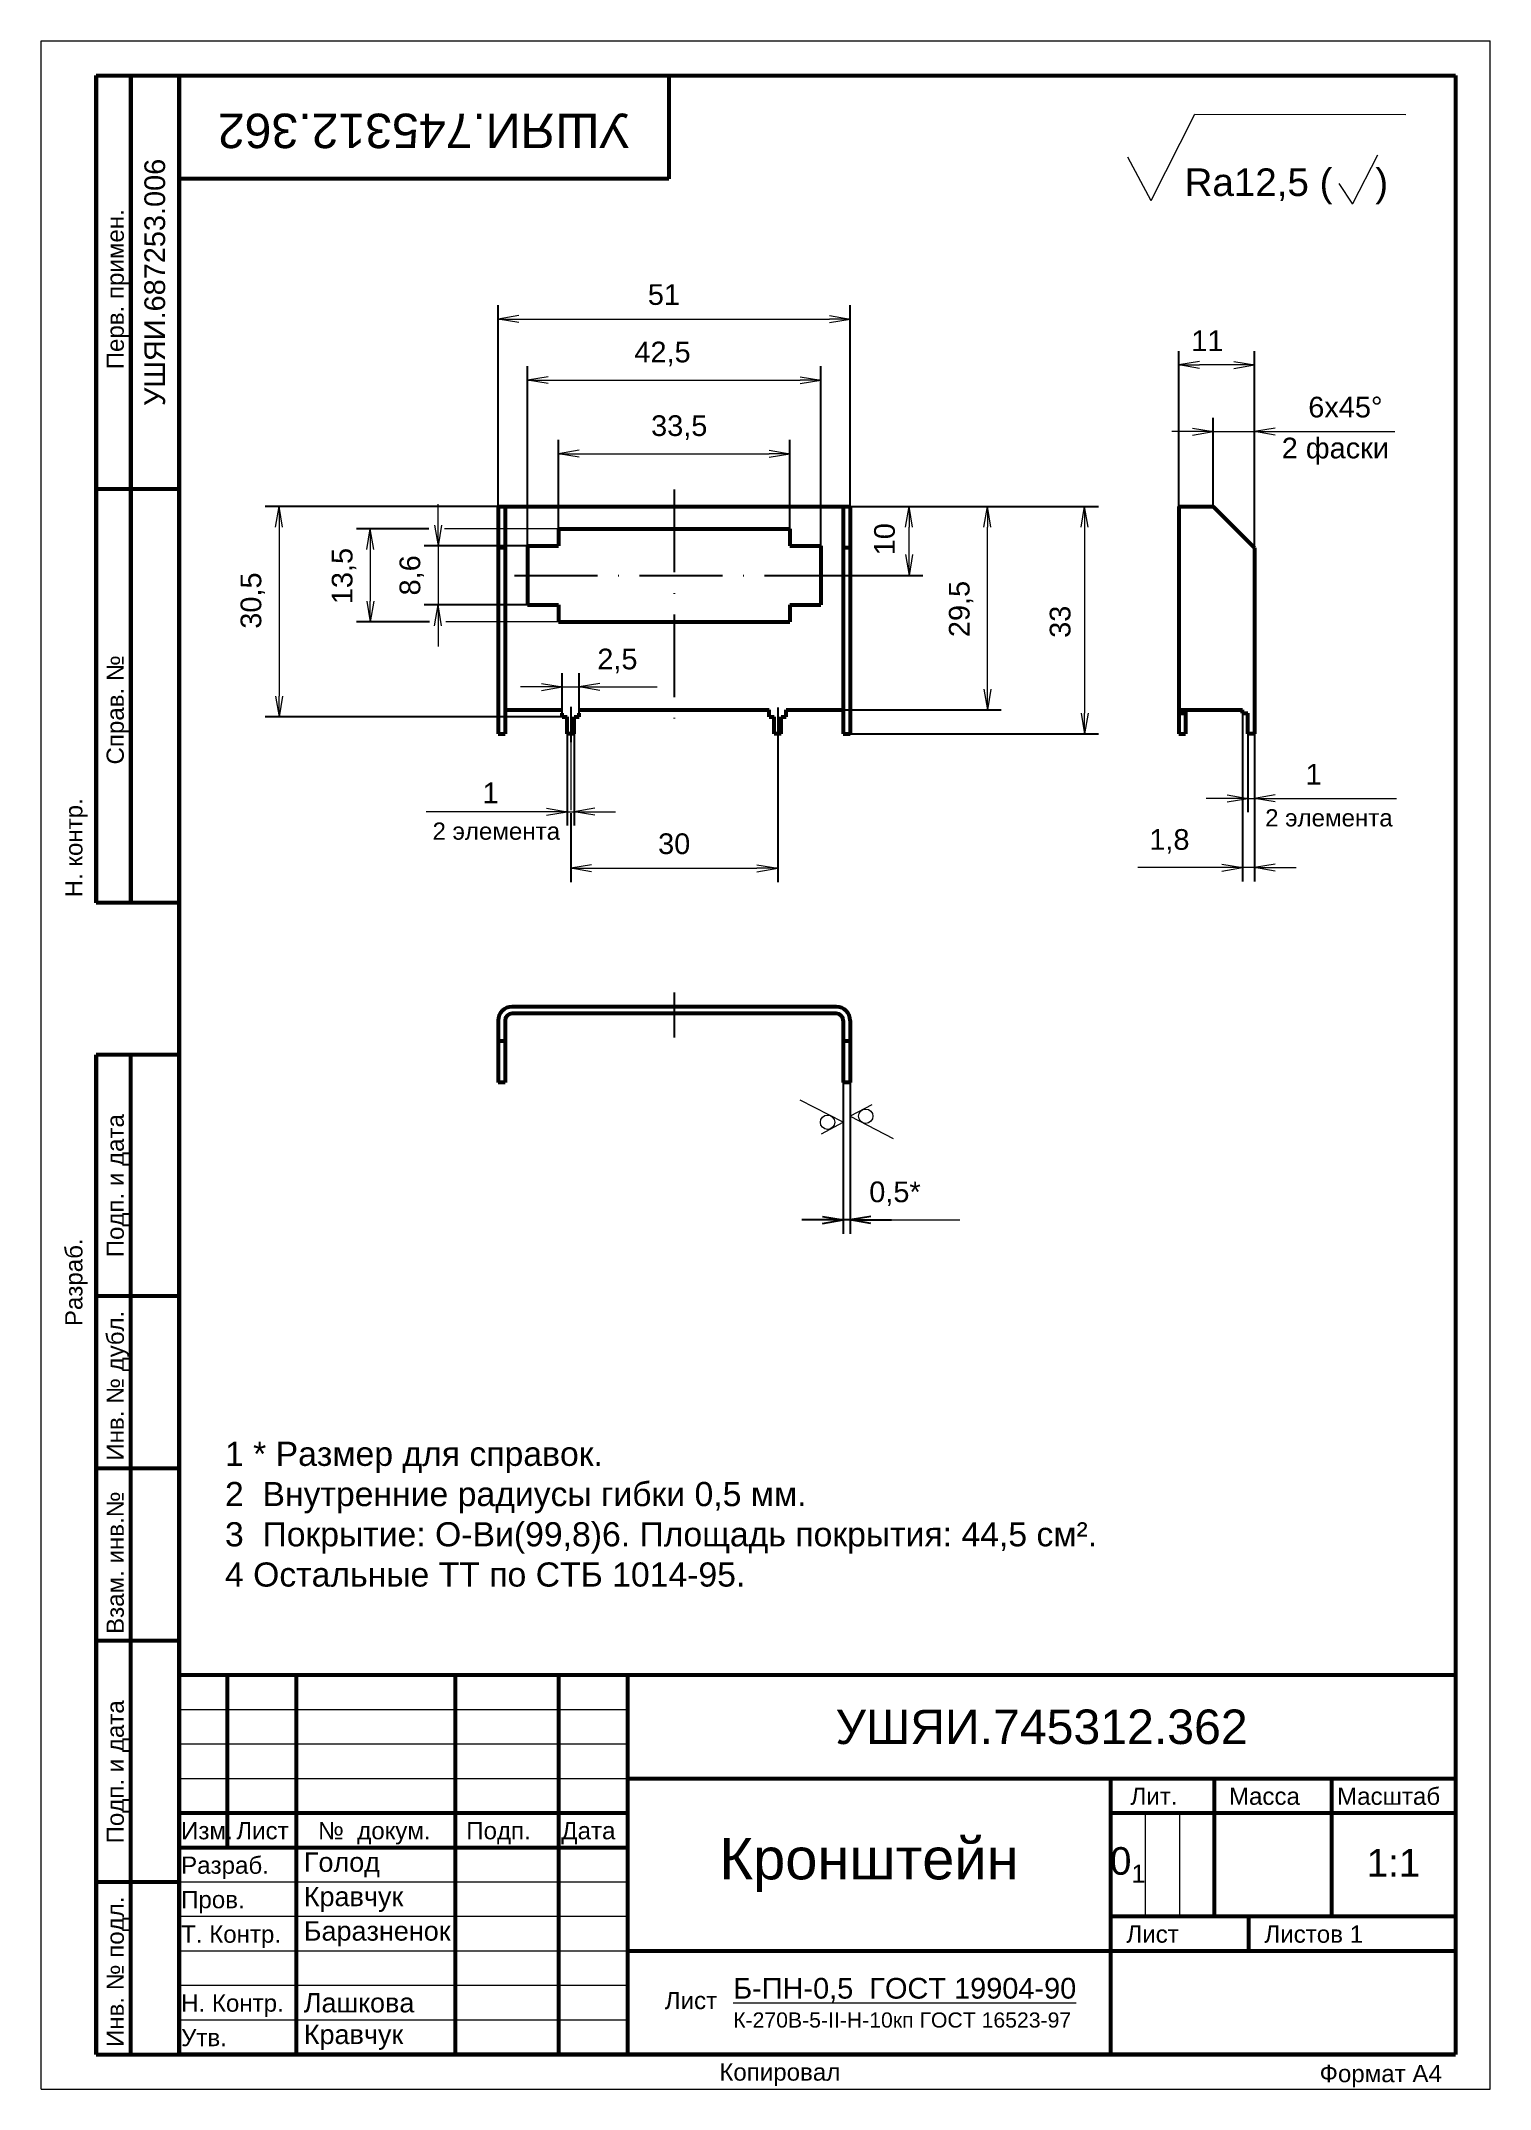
# Model space of a CAD drawing. Header units: millimetres. Extents: x 3219 to 51106, y -14166 to 2695.
# Drawn here: x 7898.5 to 8108.5, y 836.9 to 1133.9 of the extents above; entities that cross this region are included whole.
import ezdxf
from ezdxf.enums import TextEntityAlignment as Align

# ---------------------------------------------------------------- set-up
doc = ezdxf.new("R2010")
doc.units = ezdxf.units.MM
doc.linetypes.add('ACAD_ISO10W100', pattern=[18, 12, -3, 0, -3])
doc.layers.get('0').update_dxf_attribs({"lineweight": 53})
doc.layers.add('FORMAT', color=2, linetype='Continuous')
for name, color, linetype, lineweight in [('Оси', 3, 'ACAD_ISO10W100', 25), ('Размеры', 2, 'Continuous', 18), ('Штриховка', 80, 'Continuous', 20)]:
    doc.layers.add(name, color=color, linetype=linetype, lineweight=lineweight)
doc.styles.add('Arial', font='arial.ttf', dxfattribs={"height": 3})
doc.styles.add('Arialc', font='arial.ttf')
doc.styles.add('arialCYR', font='arial.ttf', dxfattribs={"height": 3})
doc.dimstyles.new('Arial', dxfattribs={"dimscale": 0, "dimtxt": 3, "dimasz": 3, "dimexe": 2, "dimexo": 0, "dimgap": 2, "dimtad": 1, "dimtoh": 1, "dimdec": 1, "dimrnd": 0.1, "dimzin": 9, "dimtxsty": 'Arial', "dimblk": 'OPEN', "dimcen": -3, "dimdle": 1.25, "dimclrd": 256, "dimclre": 256, "dimclrt": 256, "dimadec": 1, "dimazin": 2, "dimtfac": 1, "dimtdec": 1, "dimtmove": 0, "dimatfit": 3, "dimldrblk": 'DOTSMALL', "dimfxl": 2, "dimtvp": 1.5, "dimtolj": 1, "dimtzin": 1, "dimlwd": -1, "dimarcsym": 0})
doc.dimstyles.new('Arial1', dxfattribs={"dimtxt": 3, "dimasz": 3, "dimexe": 2, "dimexo": 0, "dimgap": 2, "dimtad": 2, "dimdec": 1, "dimrnd": 0.1, "dimzin": 9, "dimtxsty": 'Arial', "dimblk": 'OPEN', "dimcen": -3, "dimdle": 1.25, "dimclrd": 256, "dimclre": 256, "dimclrt": 256, "dimadec": 0, "dimazin": 2, "dimtfac": 1, "dimtdec": 1, "dimtmove": 1, "dimatfit": 0, "dimldrblk": 'DOTSMALL', "dimfxl": 2, "dimtvp": 1.5, "dimtolj": 1, "dimtzin": 1, "dimlwd": 25, "dimlwe": 25, "dimarcsym": 0})

msp = doc.modelspace()

# ---------------------------------------------------------------- texts
at = {"layer": 'Размеры', "style": 'Arial'}
for s, height, p in [('Ra12,5 (    )', 4, (8064.26, 1111.44)), ('Изм.', 2.5, (7918.83, 873.14)), ('Лист', 2.5, (7926.83, 873.14)), ('Дата', 2.5, (7973.93, 873.14)), ('Разраб.', 2.5, (7918.83, 868.14)), ('Пров.', 2.5, (7918.83, 863.14)), ('Т. Контр.', 2.5, (7918.83, 858.14)), ('Лист ', 2.5, (8055.83, 858.14)), ('Листов 1', 2.5, (8075.83, 858.14)), ('Н. Контр.', 2.5, (7918.83, 848.14)), ('Утв.', 2.5, (7918.83, 843.14))]:
    msp.add_text(s, height=height, dxfattribs=at).set_placement(p)
at = {"layer": 'Размеры', "style": 'Arialc'}
for s, p in [('Перв. примен.', (7910.53, 1097.92)), ('Справ. №', (7910.53, 1036.92)), ('Н. контр.', (7904.53, 1016.92)), ('Подп. и дата', (7910.53, 967.92)), ('Разраб.', (7904.53, 953.92)), ('Инв. № дубл.', (7910.53, 938.92)), ('Подп. и дата', (7910.53, 882.92)), ('Инв. № подл.', (7910.53, 853.92))]:
    msp.add_text(s, height=2.5, rotation=90, dxfattribs=at).set_placement(p, align=Align.CENTER)
msp.add_text('Взам. инв.№', height=2.5, rotation=90, dxfattribs=at).set_placement((7910.53, 902.92))
at = {"layer": 'Размеры', "style": 'Arial'}
for s, p in [('Лит.', (8059.83, 878.14)), ('Масса', (8075.83, 878.14)), ('Масштаб', (8093.83, 878.14)), ('№  докум.', (7946.83, 873.14)), ('Подп.', (7964.83, 873.14))]:
    msp.add_text(s, height=2.5, dxfattribs=at).set_placement(p, align=Align.CENTER)
at = {"layer": 'Размеры', "insert": (7954.03, 1120.92), "char_height": 5, "width": 71, "attachment_point": 5, "rotation": 180}
msp.add_mtext('{\\fArial|b0|i0|c204|p34;УШЯИ.745312.362}', dxfattribs=at)
at = {"layer": 'Размеры', "insert": (7915.03, 1098.92), "char_height": 3, "width": 60, "attachment_point": 5, "rotation": 90, "style": 'Arialc'}
msp.add_mtext('УШЯИ.687253.006', dxfattribs=at)
at = {"layer": 'Размеры'}
for s, insert, char_height, width, attachment_point, style in [('2 фаски', (8086.11, 1074.44), 3, 17.4059, 5, 'Arialc'), ('2 элемента', (8085.18, 1021.25), 2.5, 21.54, 5, 'Arialc'), ('2 элемента', (7964.51, 1019.32), 2.5, 20.559, 5, 'Arialc'), ('1 * Размер для справок.\\P2  Внутренние радиусы гибки 0,5 мм.\\P3  Покрытие: О-Ви(99,8)6. Площадь покрытия: 44,5 см².\\P4 Остальные ТТ по СТБ 1014-95. ', (7925.19, 930.79), 3.5, 173.2032, 1, 'Arialc'), ('УШЯИ.745312.362', (8043.53, 889.42), 5, 120, 5, 'arialCYR'), ('Кронштейн', (8018.53, 869.42), 6, 70, 5, 'arialCYR'), (' Голод', (7935.53, 869.42), 2.8, 23, 4, 'Arialc'), ('\\A1;0{\\H0.66x;\\S^ 1;} ', (8056.03, 869.42), 4, 5, 5, 'Arialc'), ('1:1', (8094.53, 869.74), 4, 18, 5, 'Arial'), (' Кравчук', (7935.53, 864.42), 2.8, 23, 4, 'Arialc'), (' Баразненок', (7935.53, 859.42), 2.8, 23, 4, 'Arialc'), ('{\\LБ-ПН-0,5  ГОСТ 19904-90\\P\\H0.7333x;\\lК-270В-5-II-Н-10кп ГОСТ 16523-97}', (7998.84, 849.42), 3, 54.6828, 4, 'arialCYR'), (' Лашкова', (7935.53, 849.42), 2.8, 23, 4, 'Arialc'), ('Лист', (7988.93, 851.01), 2.5, 63.8, 1, 'arialCYR'), (' Кравчук', (7935.53, 844.42), 2.8, 23, 4, 'Arialc')]:
    msp.add_mtext(s, dxfattribs=dict(at, insert=insert, char_height=char_height, width=width, attachment_point=attachment_point, style=style))
at = {"layer": 'Штриховка', "style": 'Arial'}
for s, p in [('Копировал', (7996.83, 838.14)), ('Формат А4', (8083.83, 837.92))]:
    msp.add_text(s, height=2.5, dxfattribs=at).set_placement(p)

# ---------------------------------------------------------------- blocks, each defined once
blk = doc.blocks.new('_Open')
at = {"color": 0, "linetype": 'ByBlock', "lineweight": -2}
for p, q in [((-1, 0.167), (0, 0)), ((-1, -0.167), (0, 0)), ((0, 0), (-1, 0))]:
    blk.add_line(p, q, dxfattribs=at)
blk = doc.blocks.new('*D353')
at = {"layer": 'Defpoints', "color": 0, "transparency": 16777216}
for p in [(8014.79, 982.87), (8015.79, 982.87), (8014.79, 962.95)]:
    blk.add_point(p, dxfattribs=at)
at = {"layer": 'Размеры', "lineweight": 25, "transparency": 16777216}
for p, q in [((8014.79, 982.87), (8014.79, 960.95)), ((8015.79, 982.87), (8015.79, 960.95)), ((8011.79, 962.95), (8008.79, 962.95)), ((8015.79, 962.95), (8014.79, 962.95)), ((8018.79, 962.95), (8021.79, 962.95))]:
    blk.add_line(p, q, dxfattribs=at)
at = {"layer": 'Размеры', "lineweight": 25, "transparency": 16777216, "xscale": 3, "yscale": 3, "zscale": 3}
blk.add_blockref('_Open', (8014.79, 962.95), dxfattribs=at)
at = {"layer": 'Размеры', "lineweight": 25, "transparency": 16777216, "xscale": 3, "yscale": 3, "zscale": 3, "rotation": 180}
blk.add_blockref('_Open', (8015.79, 962.95), dxfattribs=at)
at = {"layer": 'Размеры', "transparency": 16777216, "insert": (8022.29, 966.75), "char_height": 3, "attachment_point": 5, "style": 'Arial'}
blk.add_mtext('\\A1;0,5*', dxfattribs=at)
blk = doc.blocks.new('_DotSmall')
at = {"color": 0, "linetype": 'ByBlock', "const_width": 0.5}
blk.add_lwpolyline([(-0.0625, 0, 1), (0.0625, 0, 1)], format="xyb", close=True, dxfattribs=at)
blk = doc.blocks.new('*D354')
at = {"layer": 'Defpoints', "color": 0, "transparency": 16777216}
for p in [(8007.04, 1074.06), (7973.54, 1063.18), (8007.04, 1063.18)]:
    blk.add_point(p, dxfattribs=at)
at = {"layer": 'Размеры', "lineweight": -2, "transparency": 16777216}
for p, q in [((7973.54, 1063.18), (7973.54, 1076.06)), ((8007.04, 1063.18), (8007.04, 1076.06))]:
    blk.add_line(p, q, dxfattribs=at)
at = {"layer": 'Размеры', "transparency": 16777216}
blk.add_line((7976.54, 1074.06), (8004.04, 1074.06), dxfattribs=at)
at = {"layer": 'Размеры', "transparency": 16777216, "xscale": 3, "yscale": 3, "zscale": 3, "rotation": 180}
blk.add_blockref('_Open', (7973.54, 1074.06), dxfattribs=at)
at = {"layer": 'Размеры', "transparency": 16777216, "xscale": 3, "yscale": 3, "zscale": 3}
blk.add_blockref('_Open', (8007.04, 1074.06), dxfattribs=at)
at = {"layer": 'Размеры', "transparency": 16777216, "insert": (7991.02, 1077.86), "char_height": 3, "attachment_point": 5, "style": 'Arial'}
blk.add_mtext('\\A1;33,5', dxfattribs=at)
blk = doc.blocks.new('*D355')
at = {"layer": 'Defpoints', "color": 0, "transparency": 16777216}
for p in [(8011.54, 1084.74), (7969.04, 1060.73), (8011.54, 1060.73)]:
    blk.add_point(p, dxfattribs=at)
at = {"layer": 'Размеры', "lineweight": -2, "transparency": 16777216}
for p, q in [((7969.04, 1060.73), (7969.04, 1086.74)), ((8011.54, 1060.73), (8011.54, 1086.74))]:
    blk.add_line(p, q, dxfattribs=at)
at = {"layer": 'Размеры', "transparency": 16777216}
blk.add_line((7972.04, 1084.74), (8008.54, 1084.74), dxfattribs=at)
at = {"layer": 'Размеры', "transparency": 16777216, "xscale": 3, "yscale": 3, "zscale": 3, "rotation": 180}
blk.add_blockref('_Open', (7969.04, 1084.74), dxfattribs=at)
at = {"layer": 'Размеры', "transparency": 16777216, "xscale": 3, "yscale": 3, "zscale": 3}
blk.add_blockref('_Open', (8011.54, 1084.74), dxfattribs=at)
at = {"layer": 'Размеры', "transparency": 16777216, "insert": (7988.6, 1088.54), "char_height": 3, "attachment_point": 5, "style": 'Arial'}
blk.add_mtext('\\A1;42,5', dxfattribs=at)
blk = doc.blocks.new('*D356')
at = {"layer": 'Defpoints', "color": 0, "transparency": 16777216}
for p in [(8015.79, 1093.6), (7964.79, 1066.43), (8015.79, 1066.43)]:
    blk.add_point(p, dxfattribs=at)
at = {"layer": 'Размеры', "lineweight": -2, "transparency": 16777216}
for p, q in [((7964.79, 1066.43), (7964.79, 1095.6)), ((8015.79, 1066.43), (8015.79, 1095.6))]:
    blk.add_line(p, q, dxfattribs=at)
at = {"layer": 'Размеры', "transparency": 16777216}
blk.add_line((7967.79, 1093.6), (8012.79, 1093.6), dxfattribs=at)
at = {"layer": 'Размеры', "transparency": 16777216, "xscale": 3, "yscale": 3, "zscale": 3, "rotation": 180}
blk.add_blockref('_Open', (7964.79, 1093.6), dxfattribs=at)
at = {"layer": 'Размеры', "transparency": 16777216, "xscale": 3, "yscale": 3, "zscale": 3}
blk.add_blockref('_Open', (8015.79, 1093.6), dxfattribs=at)
at = {"layer": 'Размеры', "transparency": 16777216, "insert": (7988.8, 1097.13), "char_height": 3, "attachment_point": 5, "style": 'Arial'}
blk.add_mtext('\\A1;51', dxfattribs=at)
blk = doc.blocks.new('*D357')
at = {"layer": 'Defpoints', "color": 0, "transparency": 16777216}
for p in [(8074.41, 1077.27), (8068.41, 1066.43), (8074.41, 1060.43)]:
    blk.add_point(p, dxfattribs=at)
at = {"layer": 'Размеры', "lineweight": -2, "transparency": 16777216}
for p, q in [((8068.41, 1066.43), (8068.41, 1079.27)), ((8074.41, 1060.43), (8074.41, 1079.27))]:
    blk.add_line(p, q, dxfattribs=at)
at = {"layer": 'Размеры', "transparency": 16777216}
for p, q in [((8065.41, 1077.27), (8062.41, 1077.27)), ((8068.41, 1077.27), (8074.41, 1077.27)), ((8077.41, 1077.27), (8094.73, 1077.27))]:
    blk.add_line(p, q, dxfattribs=at)
at = {"layer": 'Размеры', "transparency": 16777216, "xscale": 3, "yscale": 3, "zscale": 3}
blk.add_blockref('_Open', (8068.41, 1077.27), dxfattribs=at)
at = {"layer": 'Размеры', "transparency": 16777216, "xscale": 3, "yscale": 3, "zscale": 3, "rotation": 180}
blk.add_blockref('_Open', (8074.41, 1077.27), dxfattribs=at)
at = {"layer": 'Размеры', "transparency": 16777216, "insert": (8087.57, 1080.81), "char_height": 3, "attachment_point": 5, "style": 'Arial'}
blk.add_mtext('\\A1;6х45%%D', dxfattribs=at)
blk = doc.blocks.new('*D358')
at = {"layer": 'Defpoints', "color": 0, "transparency": 16777216}
for p in [(8063.41, 1086.94), (8063.41, 1066.43), (8074.41, 1060.43)]:
    blk.add_point(p, dxfattribs=at)
at = {"layer": 'Размеры', "lineweight": -2, "transparency": 16777216}
for p, q in [((8063.41, 1066.43), (8063.41, 1088.94)), ((8074.41, 1060.43), (8074.41, 1088.94))]:
    blk.add_line(p, q, dxfattribs=at)
at = {"layer": 'Размеры', "transparency": 16777216}
blk.add_line((8071.41, 1086.94), (8066.41, 1086.94), dxfattribs=at)
at = {"layer": 'Размеры', "transparency": 16777216, "xscale": 3, "yscale": 3, "zscale": 3, "rotation": 180}
blk.add_blockref('_Open', (8063.41, 1086.94), dxfattribs=at)
at = {"layer": 'Размеры', "transparency": 16777216, "xscale": 3, "yscale": 3, "zscale": 3}
blk.add_blockref('_Open', (8074.41, 1086.94), dxfattribs=at)
at = {"layer": 'Размеры', "transparency": 16777216, "insert": (8067.56, 1090.45), "char_height": 3, "attachment_point": 5, "style": 'Arial'}
blk.add_mtext('\\A1;11', dxfattribs=at)
blk = doc.blocks.new('*D359')
at = {"layer": 'Defpoints', "color": 0, "transparency": 16777216}
for p in [(8073.41, 1033.43), (8074.41, 1033.43), (8074.41, 1024.08)]:
    blk.add_point(p, dxfattribs=at)
at = {"layer": 'Размеры', "lineweight": -2, "transparency": 16777216}
for p, q in [((8073.41, 1033.43), (8073.41, 1022.08)), ((8074.41, 1033.43), (8074.41, 1022.08))]:
    blk.add_line(p, q, dxfattribs=at)
at = {"layer": 'Размеры', "transparency": 16777216}
for p, q in [((8070.41, 1024.08), (8067.41, 1024.08)), ((8073.41, 1024.08), (8074.41, 1024.08)), ((8077.41, 1024.08), (8085.51, 1024.08))]:
    blk.add_line(p, q, dxfattribs=at)
at = {"layer": 'Размеры', "transparency": 16777216, "xscale": 3, "yscale": 3, "zscale": 3}
blk.add_blockref('_Open', (8073.41, 1024.08), dxfattribs=at)
at = {"layer": 'Размеры', "transparency": 16777216, "xscale": 3, "yscale": 3, "zscale": 3, "rotation": 180}
blk.add_blockref('_Open', (8074.41, 1024.08), dxfattribs=at)
at = {"layer": 'Размеры', "transparency": 16777216, "insert": (8082.96, 1027.59), "char_height": 3, "attachment_point": 5, "style": 'Arial'}
blk.add_mtext('\\A1;1', dxfattribs=at)
blk = doc.blocks.new('*D360')
at = {"layer": 'Defpoints', "color": 0, "transparency": 16777216}
for p in [(8072.66, 1036.43), (8074.41, 1033.43), (8074.41, 1014.05)]:
    blk.add_point(p, dxfattribs=at)
at = {"layer": 'Размеры', "lineweight": -2, "transparency": 16777216}
for p, q in [((8072.66, 1036.43), (8072.66, 1012.05)), ((8074.41, 1033.43), (8074.41, 1012.05))]:
    blk.add_line(p, q, dxfattribs=at)
at = {"layer": 'Размеры', "transparency": 16777216}
for p, q in [((8069.66, 1014.05), (8057.47, 1014.05)), ((8074.41, 1014.05), (8072.66, 1014.05)), ((8077.41, 1014.05), (8080.41, 1014.05))]:
    blk.add_line(p, q, dxfattribs=at)
at = {"layer": 'Размеры', "transparency": 16777216, "xscale": 3, "yscale": 3, "zscale": 3}
blk.add_blockref('_Open', (8072.66, 1014.05), dxfattribs=at)
at = {"layer": 'Размеры', "transparency": 16777216, "xscale": 3, "yscale": 3, "zscale": 3, "rotation": 180}
blk.add_blockref('_Open', (8074.41, 1014.05), dxfattribs=at)
at = {"layer": 'Размеры', "transparency": 16777216, "insert": (8062.06, 1017.85), "char_height": 3, "attachment_point": 5, "style": 'Arial'}
blk.add_mtext('\\A1;1,8', dxfattribs=at)
blk = doc.blocks.new('*D361')
at = {"layer": 'Defpoints', "color": 0, "transparency": 16777216}
for p in [(8015.79, 1066.43), (8024.33, 1066.43), (8011.54, 1056.43)]:
    blk.add_point(p, dxfattribs=at)
at = {"layer": 'Размеры', "lineweight": -2, "transparency": 16777216}
for p, q in [((8015.79, 1066.43), (8026.33, 1066.43)), ((8011.54, 1056.43), (8026.33, 1056.43))]:
    blk.add_line(p, q, dxfattribs=at)
at = {"layer": 'Размеры', "transparency": 16777216}
blk.add_line((8024.33, 1059.43), (8024.33, 1063.43), dxfattribs=at)
at = {"layer": 'Размеры', "transparency": 16777216, "xscale": 3, "yscale": 3, "zscale": 3}
for p, rotation in [((8024.33, 1066.43), 90), ((8024.33, 1056.43), 270)]:
    blk.add_blockref('_Open', p, dxfattribs=dict(at, rotation=rotation))
at = {"layer": 'Размеры', "transparency": 16777216, "insert": (8020.79, 1061.67), "char_height": 3, "attachment_point": 5, "rotation": 90, "style": 'Arial'}
blk.add_mtext('\\A1;10', dxfattribs=at)
blk = doc.blocks.new('*D362')
at = {"layer": 'Defpoints', "color": 0, "transparency": 16777216}
for p in [(8014.79, 1066.43), (8035.68, 1066.43), (8014.79, 1036.93)]:
    blk.add_point(p, dxfattribs=at)
at = {"layer": 'Размеры', "lineweight": -2, "transparency": 16777216}
for p, q in [((8014.79, 1066.43), (8037.68, 1066.43)), ((8014.79, 1036.93), (8037.68, 1036.93))]:
    blk.add_line(p, q, dxfattribs=at)
at = {"layer": 'Размеры', "transparency": 16777216}
blk.add_line((8035.68, 1039.93), (8035.68, 1063.43), dxfattribs=at)
at = {"layer": 'Размеры', "transparency": 16777216, "xscale": 3, "yscale": 3, "zscale": 3}
for p, rotation in [((8035.68, 1066.43), 90), ((8035.68, 1036.93), 270)]:
    blk.add_blockref('_Open', p, dxfattribs=dict(at, rotation=rotation))
at = {"layer": 'Размеры', "transparency": 16777216, "insert": (8031.88, 1051.55), "char_height": 3, "attachment_point": 5, "rotation": 90, "style": 'Arial'}
blk.add_mtext('\\A1;29,5', dxfattribs=at)
blk = doc.blocks.new('*D363')
at = {"layer": 'Defpoints', "color": 0, "transparency": 16777216}
for p in [(7969.04, 1060.73), (7956.07, 1052.13), (7969.04, 1052.13)]:
    blk.add_point(p, dxfattribs=at)
at = {"layer": 'Размеры', "transparency": 16777216}
for p, q in [((7956.07, 1063.73), (7956.07, 1066.73)), ((7956.07, 1060.73), (7956.07, 1052.13)), ((7956.07, 1049.13), (7956.07, 1046.13))]:
    blk.add_line(p, q, dxfattribs=at)
at = {"layer": 'Размеры', "lineweight": -2, "transparency": 16777216}
for p, q in [((7969.04, 1060.73), (7954.07, 1060.73)), ((7969.04, 1052.13), (7954.07, 1052.13))]:
    blk.add_line(p, q, dxfattribs=at)
at = {"layer": 'Размеры', "transparency": 16777216, "xscale": 3, "yscale": 3, "zscale": 3}
for p, rotation in [((7956.07, 1060.73), 270), ((7956.07, 1052.13), 90)]:
    blk.add_blockref('_Open', p, dxfattribs=dict(at, rotation=rotation))
at = {"layer": 'Размеры', "transparency": 16777216, "insert": (7952.27, 1056.43), "char_height": 3, "attachment_point": 5, "rotation": 90, "style": 'Arial'}
blk.add_mtext('\\A1;8,6', dxfattribs=at)
blk = doc.blocks.new('*D364')
at = {"layer": 'Defpoints', "color": 0, "transparency": 16777216}
for p in [(7954.75, 1063.18), (7946.25, 1049.68), (7954.81, 1049.68)]:
    blk.add_point(p, dxfattribs=at)
at = {"layer": 'Размеры', "lineweight": -2, "transparency": 16777216}
for p, q in [((7954.75, 1063.18), (7944.25, 1063.18)), ((7954.81, 1049.68), (7944.25, 1049.68))]:
    blk.add_line(p, q, dxfattribs=at)
at = {"layer": 'Размеры', "transparency": 16777216}
blk.add_line((7946.25, 1060.18), (7946.25, 1052.68), dxfattribs=at)
at = {"layer": 'Размеры', "transparency": 16777216, "xscale": 3, "yscale": 3, "zscale": 3}
for p, rotation in [((7946.25, 1063.18), 90), ((7946.25, 1049.68), 270)]:
    blk.add_blockref('_Open', p, dxfattribs=dict(at, rotation=rotation))
at = {"layer": 'Размеры', "transparency": 16777216, "insert": (7942.45, 1056.33), "char_height": 3, "attachment_point": 5, "rotation": 90, "style": 'Arial'}
blk.add_mtext('\\A1;13,5', dxfattribs=at)
blk = doc.blocks.new('*D365')
at = {"layer": 'Defpoints', "color": 0, "transparency": 16777216}
for p in [(7964.79, 1066.43), (7933.03, 1035.93), (7974.04, 1035.93)]:
    blk.add_point(p, dxfattribs=at)
at = {"layer": 'Размеры', "lineweight": -2, "transparency": 16777216}
for p, q in [((7964.79, 1066.43), (7931.03, 1066.43)), ((7974.04, 1035.93), (7931.03, 1035.93))]:
    blk.add_line(p, q, dxfattribs=at)
at = {"layer": 'Размеры', "transparency": 16777216}
blk.add_line((7933.03, 1063.43), (7933.03, 1038.93), dxfattribs=at)
at = {"layer": 'Размеры', "transparency": 16777216, "xscale": 3, "yscale": 3, "zscale": 3}
for p, rotation in [((7933.03, 1066.43), 90), ((7933.03, 1035.93), 270)]:
    blk.add_blockref('_Open', p, dxfattribs=dict(at, rotation=rotation))
at = {"layer": 'Размеры', "transparency": 16777216, "insert": (7929.23, 1052.77), "char_height": 3, "attachment_point": 5, "rotation": 90, "style": 'Arial'}
blk.add_mtext('\\A1;30,5', dxfattribs=at)
blk = doc.blocks.new('*D366')
at = {"layer": 'Defpoints', "color": 0, "transparency": 16777216}
for p in [(8015.79, 1066.43), (8015.79, 1033.43), (8049.78, 1033.43)]:
    blk.add_point(p, dxfattribs=at)
at = {"layer": 'Размеры', "lineweight": -2, "transparency": 16777216}
for p, q in [((8015.79, 1066.43), (8051.78, 1066.43)), ((8015.79, 1033.43), (8051.78, 1033.43))]:
    blk.add_line(p, q, dxfattribs=at)
at = {"layer": 'Размеры', "transparency": 16777216}
blk.add_line((8049.78, 1063.43), (8049.78, 1036.43), dxfattribs=at)
at = {"layer": 'Размеры', "transparency": 16777216, "xscale": 3, "yscale": 3, "zscale": 3}
for p, rotation in [((8049.78, 1066.43), 90), ((8049.78, 1033.43), 270)]:
    blk.add_blockref('_Open', p, dxfattribs=dict(at, rotation=rotation))
at = {"layer": 'Размеры', "transparency": 16777216, "insert": (8046.24, 1049.7), "char_height": 3, "attachment_point": 5, "rotation": 90, "style": 'Arial'}
blk.add_mtext('\\A1;33', dxfattribs=at)
blk = doc.blocks.new('*D367')
at = {"layer": 'Defpoints', "color": 0, "transparency": 16777216}
for p in [(7974.79, 1033.43), (7975.79, 1033.43), (7975.79, 1022.16)]:
    blk.add_point(p, dxfattribs=at)
at = {"layer": 'Размеры', "lineweight": -2, "transparency": 16777216}
for p, q in [((7974.79, 1033.43), (7974.79, 1020.16)), ((7975.79, 1033.43), (7975.79, 1020.16))]:
    blk.add_line(p, q, dxfattribs=at)
at = {"layer": 'Размеры', "transparency": 16777216}
for p, q in [((7971.79, 1022.16), (7968.79, 1022.16)), ((7974.79, 1022.16), (7975.79, 1022.16)), ((7978.79, 1022.16), (7981.79, 1022.16))]:
    blk.add_line(p, q, dxfattribs=at)
at = {"layer": 'Размеры', "transparency": 16777216, "xscale": 3, "yscale": 3, "zscale": 3}
blk.add_blockref('_Open', (7974.79, 1022.16), dxfattribs=at)
at = {"layer": 'Размеры', "transparency": 16777216, "xscale": 3, "yscale": 3, "zscale": 3, "rotation": 180}
blk.add_blockref('_Open', (7975.79, 1022.16), dxfattribs=at)
at = {"layer": 'Размеры', "transparency": 16777216, "insert": (7963.68, 1024.89), "char_height": 3, "attachment_point": 5, "style": 'Arial'}
blk.add_mtext('\\A1;1', dxfattribs=at)
blk = doc.blocks.new('*D368')
at = {"layer": 'Defpoints', "color": 0, "transparency": 16777216}
for p in [(7976.54, 1040.24), (7974.04, 1036.43), (7976.54, 1036.43)]:
    blk.add_point(p, dxfattribs=at)
at = {"layer": 'Размеры', "transparency": 16777216}
for p, q in [((7971.04, 1040.24), (7968.04, 1040.24)), ((7974.04, 1040.24), (7976.54, 1040.24)), ((7979.54, 1040.24), (7982.54, 1040.24))]:
    blk.add_line(p, q, dxfattribs=at)
at = {"layer": 'Размеры', "lineweight": -2, "transparency": 16777216}
for p, q in [((7974.04, 1036.43), (7974.04, 1042.24)), ((7976.54, 1036.43), (7976.54, 1042.24))]:
    blk.add_line(p, q, dxfattribs=at)
at = {"layer": 'Размеры', "transparency": 16777216, "xscale": 3, "yscale": 3, "zscale": 3}
blk.add_blockref('_Open', (7974.04, 1040.24), dxfattribs=at)
at = {"layer": 'Размеры', "transparency": 16777216, "xscale": 3, "yscale": 3, "zscale": 3, "rotation": 180}
blk.add_blockref('_Open', (7976.54, 1040.24), dxfattribs=at)
at = {"layer": 'Размеры', "transparency": 16777216, "insert": (7982.06, 1044.02), "char_height": 3, "attachment_point": 5, "style": 'Arial'}
blk.add_mtext('\\A1;2,5', dxfattribs=at)
blk = doc.blocks.new('*D369')
at = {"layer": 'Defpoints', "color": 0, "transparency": 16777216}
for p in [(8005.29, 1033.43), (7975.29, 1021.95), (8005.29, 1013.96)]:
    blk.add_point(p, dxfattribs=at)
at = {"layer": 'Размеры', "lineweight": -2, "transparency": 16777216}
for p, q in [((8005.29, 1033.43), (8005.29, 1011.96)), ((7975.29, 1021.95), (7975.29, 1011.96))]:
    blk.add_line(p, q, dxfattribs=at)
at = {"layer": 'Размеры', "transparency": 16777216}
blk.add_line((7978.29, 1013.96), (8002.29, 1013.96), dxfattribs=at)
at = {"layer": 'Размеры', "transparency": 16777216, "xscale": 3, "yscale": 3, "zscale": 3, "rotation": 180}
blk.add_blockref('_Open', (7975.29, 1013.96), dxfattribs=at)
at = {"layer": 'Размеры', "transparency": 16777216, "xscale": 3, "yscale": 3, "zscale": 3}
blk.add_blockref('_Open', (8005.29, 1013.96), dxfattribs=at)
at = {"layer": 'Размеры', "transparency": 16777216, "insert": (7990.29, 1017.49), "char_height": 3, "attachment_point": 5, "style": 'Arial'}
blk.add_mtext('\\A1;30', dxfattribs=at)

# ---------------------------------------------------------------- dimensions: what is measured, and where the dimension line sits
at = {"layer": 'Размеры'}
for base, p1, p2, override, picture, middle in [((8015.79, 1093.6), (7964.79, 1066.43), (8015.79, 1066.43), {"dimscale": 1}, '*D356', (7988.8, 1093.6)), ((8011.54, 1084.74), (7969.04, 1060.73), (8011.54, 1060.73), {"dimscale": 1}, '*D355', (7988.6, 1084.74)), ((8063.41, 1086.94), (8074.41, 1060.43), (8063.41, 1066.43), {"dimscale": 1}, '*D358', (8067.56, 1086.94)), ((8007.04, 1074.06), (7973.54, 1063.18), (8007.04, 1063.18), {"dimscale": 1}, '*D354', (7991.02, 1074.06)), ((7976.54, 1040.24), (7974.04, 1036.43), (7976.54, 1036.43), {"dimscale": 1, "dimtmove": 2}, '*D368', (7982.06, 1044.02)), ((8074.40663125, 1014.04697637), (8072.65663125, 1036.42775576), (8074.40663125, 1033.42775576), {"dimscale": 1}, '*D360', (8062.0638618, 1014.04697637)), ((7975.79, 1022.16), (7974.79, 1033.43), (7975.79, 1033.43), {"dimscale": 1, "dimtmove": 2}, '*D367', (7963.68, 1024.89)), ((8005.29, 1013.96), (7975.29, 1021.95), (8005.29, 1033.43), {"dimscale": 1}, '*D369', (7990.29, 1013.96)), ((8074.41, 1024.08), (8073.41, 1033.43), (8074.41, 1033.43), {"dimscale": 1}, '*D359', (8082.96, 1024.08))]:
    dim = msp.add_linear_dim(base=base, p1=p1, p2=p2, dimstyle='Arial', override=override, dxfattribs=at)
    dim.commit()
    dim.dimension.update_dxf_attribs({"geometry": picture, "text_midpoint": middle, "dimtype": 160})
dim = msp.add_linear_dim(base=(8074.41, 1077.27), p1=(8068.41, 1066.43), p2=(8074.41, 1060.43), text='<>х45%%D', dimstyle='Arial', override={"dimscale": 1}, dxfattribs=at)
dim.commit()
dim.dimension.update_dxf_attribs({"geometry": '*D357', "text_midpoint": (8087.57, 1080.81)})
for base, p1, p2, picture, middle in [((7933.03, 1035.93), (7964.79, 1066.43), (7974.04, 1035.93), '*D365', (7933.03, 1052.77)), ((7956.07, 1052.13), (7969.04, 1060.73), (7969.04, 1052.13), '*D363', (7956.07, 1056.43)), ((8024.33, 1066.43), (8011.54, 1056.43), (8015.79, 1066.43), '*D361', (8024.33, 1061.67)), ((8035.68, 1066.43), (8014.79, 1036.93), (8014.79, 1066.43), '*D362', (8035.68, 1051.55)), ((8049.78, 1033.43), (8015.79, 1066.43), (8015.79, 1033.43), '*D366', (8049.78, 1049.7)), ((7946.25, 1049.68), (7954.75, 1063.18), (7954.81, 1049.68), '*D364', (7946.25, 1056.33))]:
    dim = msp.add_linear_dim(base=base, p1=p1, p2=p2, angle=90, dimstyle='Arial', override={"dimscale": 1}, dxfattribs=at)
    dim.commit()
    dim.dimension.update_dxf_attribs({"geometry": picture, "text_midpoint": middle, "dimtype": 160})
dim = msp.add_linear_dim(base=(8014.79, 962.95), p1=(8015.79, 982.87), p2=(8014.79, 982.87), text='0,5*', dimstyle='Arial1', dxfattribs=at)
dim.commit()
dim.dimension.update_dxf_attribs({"geometry": '*D353', "text_midpoint": (8022.29, 962.95), "dimtype": 160})

# ---------------------------------------------------------------- linework, layer by layer
for p, q in [((7906.53, 1008.92), (7906.53, 1128.92)), ((7906.53, 1128.92), (7918.53, 1128.92)), ((7906.53, 1128.92), (7918.53, 1128.92)), ((7911.53, 1008.92), (7911.53, 1128.92)), ((7918.53, 1128.92), (8103.53, 1128.92)), ((7918.53, 1128.92), (8103.53, 1128.92)), ((7918.53, 841.92), (7918.53, 1128.92)), ((8103.53, 1128.92), (8103.53, 841.92)), ((7918.53, 1068.92), (7906.53, 1068.92)), ((7964.79, 1066.43), (7964.79, 1033.43)), ((7964.79, 1066.43), (8015.79, 1066.43)), ((7965.79, 1066.43), (7965.79, 1033.43)), ((8014.79, 1066.43), (8014.79, 1033.43)), ((8015.79, 1066.43), (8015.79, 1033.43)), ((8063.41, 1066.43), (8063.41, 1033.43)), ((8063.41, 1066.43), (8068.41, 1066.43)), ((8068.41, 1066.43), (8074.41, 1060.43)), ((7965.79, 1060.43), (7964.79, 1060.43)), ((7969.04, 1060.73), (7969.04, 1052.13)), ((7969.04, 1060.73), (7973.54, 1060.73)), ((7973.54, 1063.18), (7973.54, 1060.73)), ((7973.54, 1063.18), (8007.04, 1063.18)), ((8007.04, 1063.18), (8007.04, 1060.73)), ((8007.04, 1060.73), (8011.54, 1060.73)), ((8011.54, 1060.73), (8011.54, 1052.13)), ((8015.79, 1060.43), (8014.79, 1060.43)), ((8074.41, 1060.43), (8074.41, 1033.43)), ((7969.04, 1052.13), (7973.54, 1052.13)), ((7973.54, 1052.13), (7973.54, 1049.68)), ((8007.04, 1052.13), (8007.04, 1049.68)), ((8007.04, 1052.13), (8011.54, 1052.13)), ((7973.54, 1049.68), (8007.04, 1049.68)), ((7965.79, 1036.93), (7974.04, 1036.93)), ((7976.54, 1036.93), (8004.04, 1036.93)), ((8004.04, 1035.93), (8004.04, 1036.93)), ((8006.54, 1036.93), (8014.79, 1036.93)), ((8006.54, 1035.93), (8006.54, 1036.93)), ((8063.41, 1036.93), (8072.66, 1036.93)), ((8064.41, 1036.93), (8064.41, 1033.43)), ((8072.66, 1036.43), (8072.66, 1036.93)), ((7974.04, 1035.93), (7974.04, 1036.43)), ((7974.04, 1035.93), (7974.79, 1035.93)), ((7974.79, 1033.43), (7974.79, 1035.93)), ((7975.79, 1033.43), (7975.79, 1035.93)), ((7975.79, 1035.93), (7976.54, 1035.93)), ((7976.54, 1035.93), (7976.54, 1036.43)), ((8004.04, 1035.93), (8004.79, 1035.93)), ((8004.79, 1033.43), (8004.79, 1035.93)), ((8005.79, 1033.43), (8005.79, 1035.93)), ((8005.79, 1035.93), (8006.54, 1035.93)), ((8063.41, 1036.43), (8064.41, 1036.43)), ((8072.66, 1036.43), (8073.41, 1036.43)), ((8073.41, 1033.43), (8073.41, 1036.43)), ((7964.79, 1033.43), (7965.79, 1033.43)), ((7975.79, 1033.43), (7974.79, 1033.43)), ((8005.79, 1033.43), (8004.79, 1033.43)), ((8014.79, 1033.43), (8015.79, 1033.43)), ((8063.41, 1033.43), (8064.41, 1033.43)), ((8074.41, 1033.43), (8073.41, 1033.43)), ((7918.53, 1008.92), (7906.53, 1008.92)), ((8013.79, 993.87), (7966.79, 993.87)), ((8013.79, 992.87), (7966.79, 992.87)), ((7964.79, 991.87), (7964.79, 982.87)), ((7965.79, 991.87), (7965.79, 982.87)), ((8014.79, 991.87), (8014.79, 982.87)), ((8015.79, 991.87), (8015.79, 982.87)), ((7906.53, 986.92), (7906.53, 841.92)), ((7918.53, 986.92), (7906.53, 986.92)), ((7911.53, 841.92), (7911.53, 986.92)), ((7965.79, 988.87), (7964.79, 988.87)), ((8015.79, 988.87), (8014.79, 988.87)), ((7965.79, 982.87), (7964.79, 982.87)), ((8015.79, 982.87), (8014.79, 982.87)), ((7918.53, 951.92), (7906.53, 951.92)), ((7918.53, 926.92), (7906.53, 926.92)), ((7918.53, 901.92), (7906.53, 901.92)), ((8103.53, 896.92), (7918.53, 896.92)), ((7925.53, 896.92), (7925.53, 871.92)), ((7935.53, 896.92), (7935.53, 841.92)), ((7958.53, 896.92), (7958.53, 841.92)), ((7973.53, 896.92), (7973.53, 841.92)), ((7983.53, 896.92), (7983.53, 841.92)), ((8103.53, 881.92), (7983.53, 881.92)), ((8053.53, 881.92), (8053.53, 841.92)), ((8068.53, 881.92), (8068.53, 861.92)), ((8085.53, 881.92), (8085.53, 861.92)), ((7983.53, 876.92), (7918.53, 876.92)), ((8103.53, 876.92), (8053.53, 876.92)), ((7983.53, 871.92), (7918.53, 871.92)), ((7918.53, 866.92), (7906.53, 866.92)), ((8103.53, 861.92), (8053.53, 861.92)), ((8073.53, 861.92), (8073.53, 856.92)), ((8103.53, 856.92), (7983.53, 856.92)), ((7906.53, 841.92), (8103.53, 841.92)), ((8103.53, 841.92), (7918.53, 841.92))]:
    msp.add_line(p, q)
for points in [[(7906.53, 1128.92), (7906.53, 1008.92)], [(7911.53, 1128.92), (7911.53, 1008.92)], [(7918.53, 1128.92), (7918.53, 841.92)], [(7989.53, 1128.92), (7989.53, 1127.92), (7989.53, 1113.92)], [(7989.53, 1113.92), (7919.53, 1113.92), (7918.53, 1113.92)], [(7918.53, 1068.92), (7906.53, 1068.92)], [(7918.53, 1008.92), (7906.53, 1008.92)], [(7906.53, 841.92), (7906.53, 981.92), (7906.53, 986.92)], [(7906.53, 841.92), (7906.53, 981.92), (7906.53, 986.92)], [(7906.53, 841.92), (7906.53, 981.92), (7906.53, 986.92)], [(7918.53, 986.92), (7906.53, 986.92)], [(7918.53, 986.92), (7906.53, 986.92)], [(7918.53, 986.92), (7906.53, 986.92)], [(7911.53, 841.92), (7911.53, 981.92), (7911.53, 986.92)], [(7911.53, 841.92), (7911.53, 981.92), (7911.53, 986.92)], [(7911.53, 841.92), (7911.53, 981.92), (7911.53, 986.92)], [(7918.53, 951.92), (7906.53, 951.92)], [(7918.53, 951.92), (7906.53, 951.92)], [(7918.53, 951.92), (7906.53, 951.92)], [(7918.53, 926.92), (7906.53, 926.92)], [(7918.53, 926.92), (7906.53, 926.92)], [(7918.53, 926.92), (7906.53, 926.92)], [(7918.53, 901.92), (7906.53, 901.92)], [(7918.53, 901.92), (7906.53, 901.92)], [(7918.53, 901.92), (7906.53, 901.92)], [(7918.53, 866.92), (7906.53, 866.92)], [(7918.53, 866.92), (7906.53, 866.92)], [(7918.53, 866.92), (7906.53, 866.92)]]:
    msp.add_lwpolyline(points)
for centre, radius, start, end in [((7966.79, 991.87), 2, 90, 180), ((7966.79, 991.87), 1, 90, 180), ((8013.79, 991.87), 2, 0, 90), ((8013.79, 991.87), 1, 0, 90)]:
    msp.add_arc(centre, radius, start, end)
at = {"layer": 'FORMAT'}
msp.add_line((8103.53, 841.92), (7918.53, 841.92), dxfattribs=at)
at = {"layer": 'Оси'}
for p, q in [((7990.29, 1068.87), (7990.29, 1033.43)), ((7967.17, 1056.43), (8012.71, 1056.43)), ((7975.29, 1037.35), (7975.29, 1032.26)), ((8005.29, 1037.25), (8005.29, 1032.5)), ((7990.29, 995.96), (7990.29, 989.42))]:
    msp.add_line(p, q, dxfattribs=at)
at = {"layer": 'Размеры'}
for p, q in [((7898.53, 836.92), (7898.53, 1133.92)), ((7898.53, 1133.92), (8108.53, 1133.92)), ((7898.53, 836.92), (7898.53, 1133.92)), ((7898.53, 836.92), (7898.53, 1133.92)), ((8108.53, 836.92), (8108.53, 1133.92)), ((8059.42, 1110.79), (8065.73, 1123.29)), ((8065.73, 1123.29), (8096.34, 1123.28)), ((8056, 1117.1), (8059.37, 1110.79)), ((8088.63, 1110.36), (8092.29, 1117.43)), ((8088.63, 1110.28), (8086.64, 1113.27)), ((7973.54, 1063.18), (7957.02, 1063.18)), ((7973.54, 1049.68), (7957.2, 1049.68)), ((7976.54, 1040.24), (7987.81, 1040.24)), ((7975.29, 1032.26), (7975.29, 1022.37)), ((7974.79, 1022.16), (7954.34, 1022.16)), ((8074.41, 1024.08), (8094.97, 1024.08)), ((8014.79, 977.13), (8008.53, 980.34)), ((8011.63, 975.45), (8014.79, 977.13)), ((8018.95, 979.67), (8015.79, 977.99)), ((8015.79, 977.99), (8022.04, 974.78)), ((8015.79, 962.95), (8031.7, 962.95)), ((8016.29, 962.95), (8021.77, 962.95)), ((7983.53, 891.92), (7918.53, 891.92)), ((7983.53, 886.92), (7918.53, 886.92)), ((7983.53, 881.92), (7918.53, 881.92)), ((8058.53, 876.92), (8058.53, 861.92)), ((8063.53, 876.92), (8063.53, 861.92)), ((7983.53, 866.92), (7918.53, 866.92)), ((7983.53, 861.92), (7918.53, 861.92)), ((7983.53, 856.92), (7918.53, 856.92)), ((7983.53, 851.92), (7918.53, 851.92)), ((7983.53, 846.92), (7918.53, 846.92)), ((7898.53, 836.92), (8108.53, 836.92))]:
    msp.add_line(p, q, dxfattribs=at)
for centre in [(8012.52, 977.12), (8018.05, 978)]:
    msp.add_circle(centre, 1.04, dxfattribs=at)

msp.set_redraw_order([(e.dxf.handle, doc.entitydb.next_handle()) for e in msp.query("TEXT MTEXT ATTDEF DIMENSION ARC_DIMENSION")])  # texts and dimensions are drawn at this point

doc.saveas('drawing.dxf')
